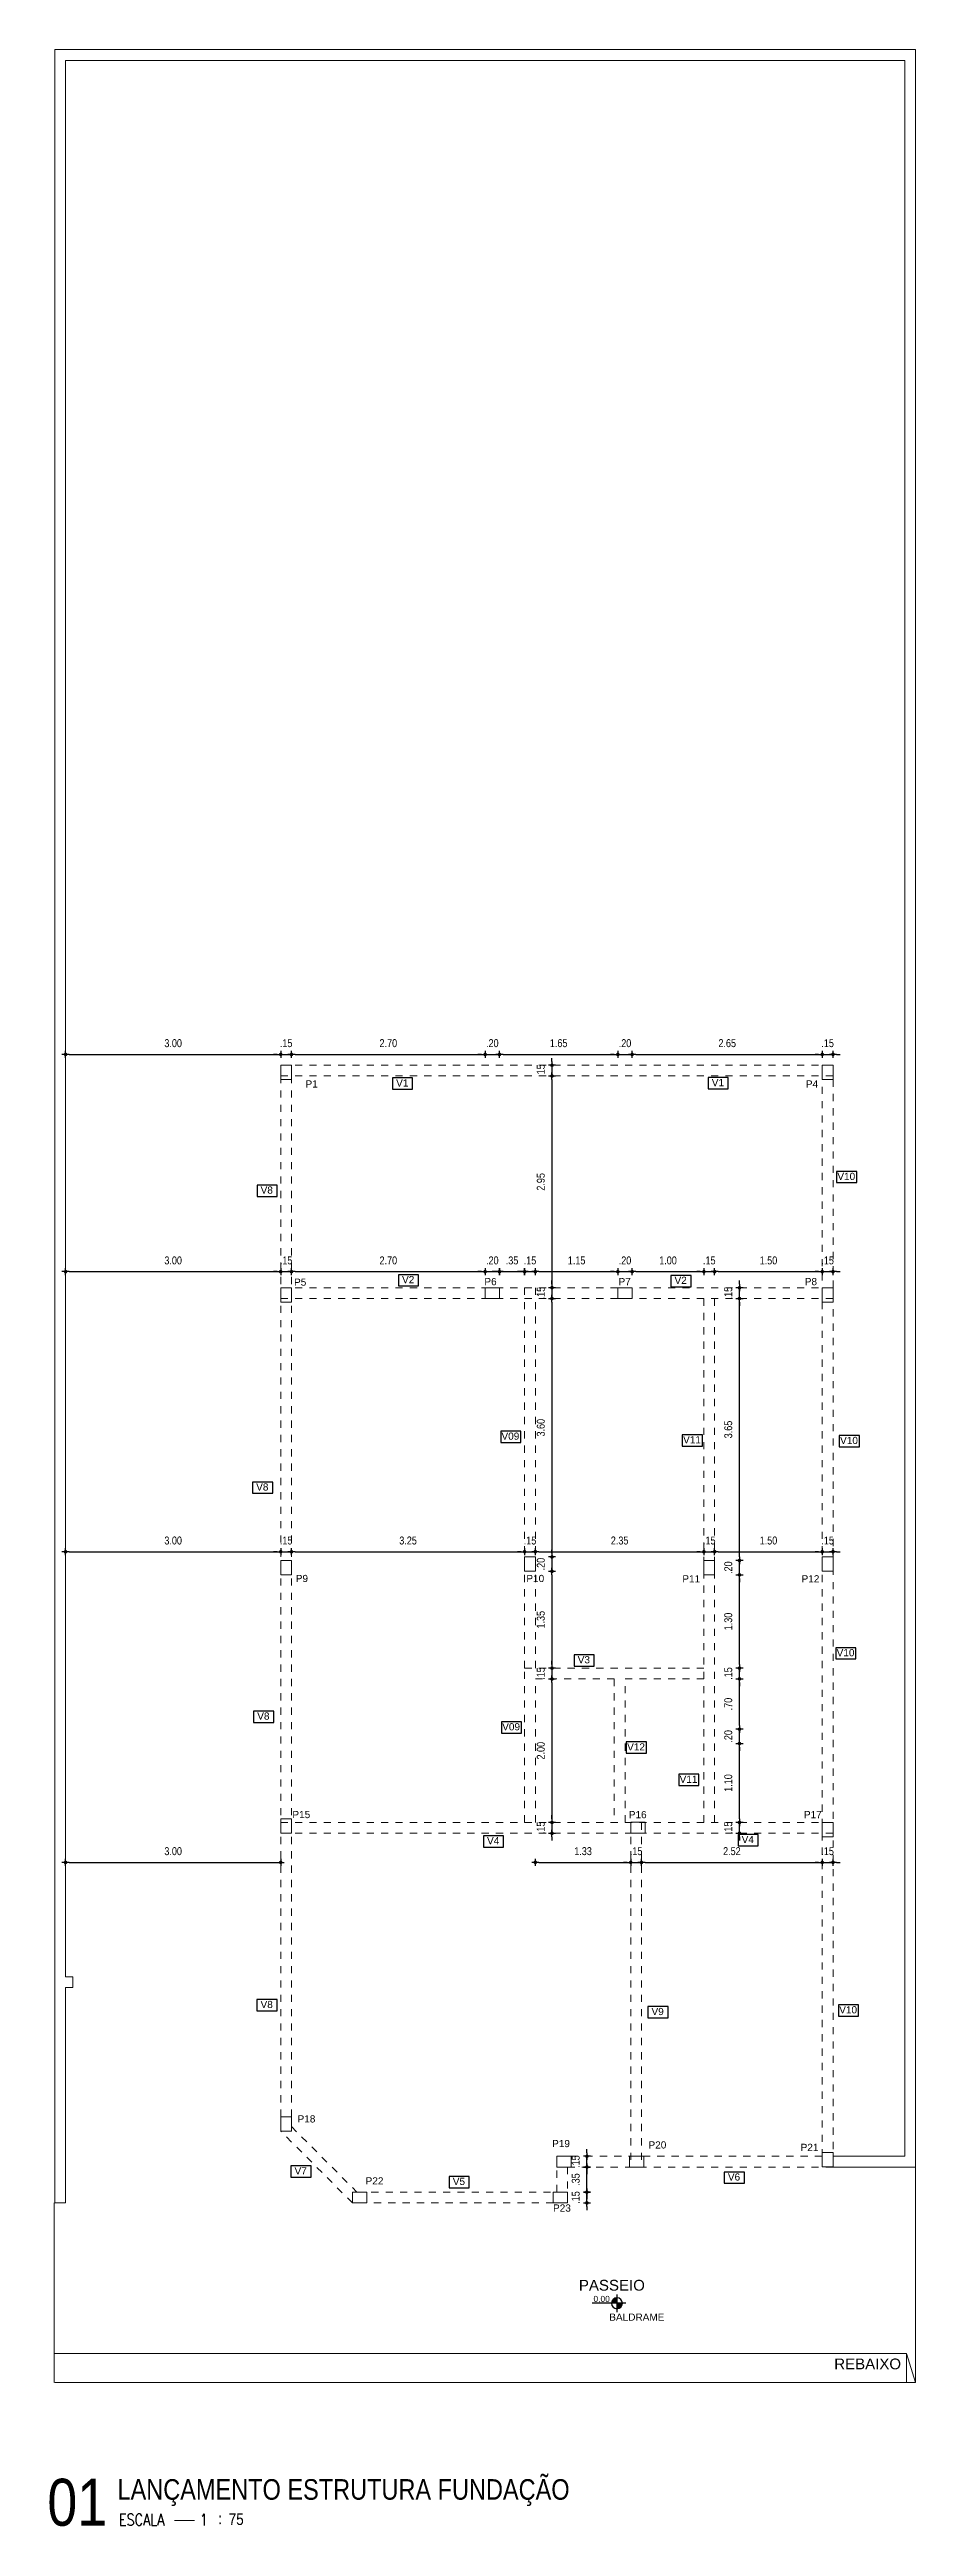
# Model space of a CAD drawing. Header units: millimetres. Extents: x 3212 to 6878, y 1640 to 3386.
# Drawn here: x 3251.56 to 3263.63, y 1698.55 to 1733.05 of the extents above; entities that cross this region are included whole.
import ezdxf
from ezdxf.enums import TextEntityAlignment as Align

# ---------------------------------------------------------------- set-up
doc = ezdxf.new("R2010")
doc.units = ezdxf.units.MM
doc.header["$LTSCALE"] = 0.8
doc.linetypes.add('HIDDEN2', pattern=[0.1875, 0.125, -0.0625])
for name, color, linetype in [('0-L. PISO', 4, 'Continuous'), ('A-PEN-W', 7, 'Continuous'), ('A-PEN-Y', 2, 'Continuous'), ('COTA', 2, 'Continuous'), ('E-TXT-G', 3, 'Continuous'), ('E-TXT-Y', 2, 'Continuous'), ('NIVEIS', 1, 'Continuous')]:
    doc.layers.add(name, color=color, linetype=linetype)
for name, color, linetype, lineweight in [('Arquitetura', 8, 'Continuous', 9), ('COTAS', 53, 'Continuous', 9), ('E-TXT-W', 7, 'Continuous', 20), ('pilares', 1, 'Continuous', 9), ('vigas', 7, 'HIDDEN2', 9)]:
    doc.layers.add(name, color=color, linetype=linetype, lineweight=lineweight)
doc.styles.add('CARIMBO_DADOS', font='arial.ttf', dxfattribs={"height": 0.1})
doc.styles.add('F2', font='ARIALN.TTF')
doc.styles.add('REG140', font='romans.shx', dxfattribs={"width": 0.8, "height": 0.35})
doc.styles.add('REG80', font='romans.shx', dxfattribs={"width": 0.8, "height": 0.1})
doc.styles.add('SANSSERIF2', font='sanssb__.ttf', dxfattribs={"width": 0.8})
doc.styles.add('T20', font='PORT2', dxfattribs={"height": 0.2})
doc.styles.add('TEXT', font='arial.ttf')
doc.dimstyles.new('ARQUITETURA', dxfattribs={"dimtxt": 0.11, "dimasz": 0.05, "dimexe": 0.1, "dimexo": 0, "dimgap": 0.1, "dimtad": 1, "dimzin": 5, "dimdsep": 46, "dimtxsty": 'F2', "dimblk": 'COTA', "dimcen": 0, "dimse1": 1, "dimse2": 1, "dimadec": 0, "dimazin": 0, "dimtfac": 2, "dimtix": 1, "dimtmove": 2, "dimatfit": 3, "dimldrblk": 'COTA', "dimfxl": 0, "dimtolj": 1, "dimtzin": 5, "dimarcsym": 0})

msp = doc.modelspace()

# ---------------------------------------------------------------- texts
at = {"color": 230, "char_height": 0.1, "attachment_point": 5, "style": 'CARIMBO_DADOS'}
for s, insert in [('P1', (3255.213, 1718.643)), ('V1', (3256.476, 1718.657)), ('V1', (3260.877, 1718.662)), ('P4', (3262.189, 1718.643)), ('V8', (3254.587, 1717.164)), ('V10', (3262.667, 1717.355)), ('P5', (3255.053, 1715.882)), ('V2', (3256.559, 1715.917)), ('P6', (3257.707, 1715.889)), ('P7', (3259.577, 1715.889)), ('P7', (3259.577, 1715.889)), ('V2', (3260.358, 1715.907)), ('P8', (3262.174, 1715.889)), ('V09', (3257.984, 1713.736)), ('V11', (3260.516, 1713.686)), ('V10', (3262.705, 1713.676)), ('V8', (3254.525, 1713.028)), ('P9', (3255.077, 1711.753)), ('P10', (3258.331, 1711.753)), ('P11', (3260.506, 1711.749)), ('P12', (3262.168, 1711.749)), ('V3', (3259.008, 1710.621)), ('V10', (3262.657, 1710.719)), ('V8', (3254.54, 1709.836)), ('V09', (3257.994, 1709.687)), ('V12', (3259.736, 1709.407)), ('V11', (3260.468, 1708.956)), ('P15', (3255.069, 1708.464)), ('P16', (3259.759, 1708.463)), ('P17', (3262.201, 1708.464)), ('V4', (3257.744, 1708.1)), ('V4', (3261.294, 1708.117)), ('V8', (3254.586, 1705.818)), ('V9', (3260.037, 1705.72)), ('V10', (3262.693, 1705.744)), ('P18', (3255.141, 1704.224)), ('P19', (3258.69, 1703.88)), ('P20', (3260.034, 1703.861)), ('P21', (3262.155, 1703.828)), ('V7', (3255.06, 1703.5)), ('P22', (3256.09, 1703.361)), ('V5', (3257.266, 1703.353)), ('V6', (3261.102, 1703.415)), ('P23', (3258.703, 1702.982)), ('BALDRAME', (3259.747, 1701.463))]:
    msp.add_mtext(s, dxfattribs=dict(at, insert=insert))
at = {"layer": 'Arquitetura', "color": 8, "ltscale": 0.05, "char_height": 0.15, "attachment_point": 5, "style": 'CARIMBO_DADOS'}
for s, insert in [('PASSEIO', (3259.399, 1701.906)), ('REBAIXO', (3262.965, 1700.81))]:
    msp.add_mtext(s, dxfattribs=dict(at, insert=insert))

# ---------------------------------------------------------------- blocks, each defined once
blk = doc.blocks.new('cotas')
at = {"layer": 'A-PEN-Y'}
h = blk.add_hatch(color=256, dxfattribs=at)
h.paths.add_polyline_path([(0.135, 0, 0.414214), (0, 0.135), (0, 0)])
h.paths.add_polyline_path([(0, 0), (-0.135, 0, 0.414214), (0, -0.135)])
at = {"layer": 'A-PEN-W'}
for p, q in [((-0.223, 0), (0.621, 0)), ((0, 0.223), (0, -0.223))]:
    blk.add_line(p, q, dxfattribs=at)
blk.add_circle((0, 0), 0.135, dxfattribs=at)
at = {"layer": 'A-PEN-W', "style": 'T20'}
blk.add_attdef('COTA', (0.167, 0.038), '', height=0.15, dxfattribs=at)
blk = doc.blocks.new('IND_DES')
at = {"layer": 'E-TXT-W'}
blk.add_line((0.027, -0.243), (0.198, -0.243), dxfattribs=at)
at = {"layer": 'E-TXT-G', "style": 'REG80', "width": 0.8}
for s, p in [('ESCALA', (-0.446, -0.286)), ('1', (0.243, -0.286)), (':', (0.399, -0.271))]:
    blk.add_text(s, height=0.1, dxfattribs=at).set_placement(p)
blk.add_attdef('ESCALA', (0.49, -0.281), '', height=0.1, dxfattribs=at)
at = {"layer": 'E-TXT-W', "style": 'SANSSERIF2', "width": 0.6}
blk.add_attdef('00', text='', height=0.4, dxfattribs=at).set_placement((-0.708, -0.288), align=Align.CENTER)
at = {"layer": 'E-TXT-Y', "style": 'REG140', "width": 0.8}
for tag, p in [('PROJETO', (-0.456, 0.183)), ('DESENHO', (-0.458, -0.066))]:
    blk.add_attdef(tag, p, '', height=0.175, dxfattribs=at)
blk = doc.blocks.new('COTA')
at = {"layer": 'COTA'}
for p, q in [((-1, 0), (1, 0)), ((0, 1), (0, -1))]:
    blk.add_line(p, q, dxfattribs=at)
at = {"layer": 'COTA', "const_width": 0.5}
blk.add_lwpolyline([(-0.25, 0, 1), (0.25, 0, 1)], format="xyb", close=True, dxfattribs=at)
blk = doc.blocks.new('*D454')
at = {"layer": 'COTAS', "color": 0, "lineweight": -2, "transparency": 16777216}
blk.add_line((3251.832, 1719.055), (3254.732, 1719.055), dxfattribs=at)
at = {"layer": 'Defpoints', "color": 0, "transparency": 16777216}
for p in [(3251.782, 1719.063), (3254.782, 1719.055), (3254.782, 1718.904)]:
    blk.add_point(p, dxfattribs=at)
at = {"layer": 'COTAS', "color": 0, "lineweight": -2, "transparency": 16777216, "xscale": 0.05, "yscale": 0.05, "zscale": 0.05, "rotation": 180}
blk.add_blockref('COTA', (3251.782, 1719.055), dxfattribs=at)
at = {"layer": 'COTAS', "color": 0, "lineweight": -2, "transparency": 16777216, "xscale": 0.05, "yscale": 0.05, "zscale": 0.05}
blk.add_blockref('COTA', (3254.782, 1719.055), dxfattribs=at)
at = {"layer": 'COTAS', "color": 0, "transparency": 16777216, "insert": (3253.282, 1719.211), "char_height": 0.11, "attachment_point": 5, "style": 'F2'}
blk.add_mtext('\\A1;3.00', dxfattribs=at)
blk = doc.blocks.new('*D455')
at = {"layer": 'COTAS', "color": 0, "lineweight": -2, "transparency": 16777216}
for p, q in [((3254.732, 1719.055), (3254.682, 1719.055)), ((3254.782, 1719.055), (3254.932, 1719.055)), ((3254.982, 1719.055), (3255.032, 1719.055))]:
    blk.add_line(p, q, dxfattribs=at)
at = {"layer": 'Defpoints', "color": 0, "transparency": 16777216}
for p in [(3254.782, 1718.904), (3254.932, 1719.055), (3254.932, 1718.904)]:
    blk.add_point(p, dxfattribs=at)
at = {"layer": 'COTAS', "color": 0, "lineweight": -2, "transparency": 16777216, "xscale": 0.05, "yscale": 0.05, "zscale": 0.05}
blk.add_blockref('COTA', (3254.782, 1719.055), dxfattribs=at)
at = {"layer": 'COTAS', "color": 0, "lineweight": -2, "transparency": 16777216, "xscale": 0.05, "yscale": 0.05, "zscale": 0.05, "rotation": 180}
blk.add_blockref('COTA', (3254.932, 1719.055), dxfattribs=at)
at = {"layer": 'COTAS', "color": 0, "transparency": 16777216, "insert": (3254.857, 1719.211), "char_height": 0.11, "attachment_point": 5, "style": 'F2'}
blk.add_mtext('\\A1;.15', dxfattribs=at)
blk = doc.blocks.new('*D456')
at = {"layer": 'COTAS', "color": 0, "lineweight": -2, "transparency": 16777216}
blk.add_line((3254.982, 1719.055), (3257.582, 1719.055), dxfattribs=at)
at = {"layer": 'Defpoints', "color": 0, "transparency": 16777216}
for p in [(3254.932, 1718.904), (3257.632, 1719.055), (3257.632, 1718.904)]:
    blk.add_point(p, dxfattribs=at)
at = {"layer": 'COTAS', "color": 0, "lineweight": -2, "transparency": 16777216, "xscale": 0.05, "yscale": 0.05, "zscale": 0.05, "rotation": 180}
blk.add_blockref('COTA', (3254.932, 1719.055), dxfattribs=at)
at = {"layer": 'COTAS', "color": 0, "lineweight": -2, "transparency": 16777216, "xscale": 0.05, "yscale": 0.05, "zscale": 0.05}
blk.add_blockref('COTA', (3257.632, 1719.055), dxfattribs=at)
at = {"layer": 'COTAS', "color": 0, "transparency": 16777216, "insert": (3256.282, 1719.211), "char_height": 0.11, "attachment_point": 5, "style": 'F2'}
blk.add_mtext('\\A1;2.70', dxfattribs=at)
blk = doc.blocks.new('*D457')
at = {"layer": 'COTAS', "color": 0, "lineweight": -2, "transparency": 16777216}
for p, q in [((3257.582, 1719.055), (3257.532, 1719.055)), ((3257.632, 1719.055), (3257.832, 1719.055)), ((3257.882, 1719.055), (3257.932, 1719.055))]:
    blk.add_line(p, q, dxfattribs=at)
at = {"layer": 'Defpoints', "color": 0, "transparency": 16777216}
for p in [(3257.632, 1718.904), (3257.832, 1719.055), (3257.832, 1718.829)]:
    blk.add_point(p, dxfattribs=at)
at = {"layer": 'COTAS', "color": 0, "lineweight": -2, "transparency": 16777216, "xscale": 0.05, "yscale": 0.05, "zscale": 0.05}
blk.add_blockref('COTA', (3257.632, 1719.055), dxfattribs=at)
at = {"layer": 'COTAS', "color": 0, "lineweight": -2, "transparency": 16777216, "xscale": 0.05, "yscale": 0.05, "zscale": 0.05, "rotation": 180}
blk.add_blockref('COTA', (3257.832, 1719.055), dxfattribs=at)
at = {"layer": 'COTAS', "color": 0, "transparency": 16777216, "insert": (3257.732, 1719.211), "char_height": 0.11, "attachment_point": 5, "style": 'F2'}
blk.add_mtext('\\A1;.20', dxfattribs=at)
blk = doc.blocks.new('*D458')
at = {"layer": 'COTAS', "color": 0, "lineweight": -2, "transparency": 16777216}
blk.add_line((3257.882, 1719.055), (3259.432, 1719.055), dxfattribs=at)
at = {"layer": 'Defpoints', "color": 0, "transparency": 16777216}
for p in [(3259.482, 1719.055), (3257.832, 1718.829), (3259.482, 1718.799)]:
    blk.add_point(p, dxfattribs=at)
at = {"layer": 'COTAS', "color": 0, "lineweight": -2, "transparency": 16777216, "xscale": 0.05, "yscale": 0.05, "zscale": 0.05, "rotation": 180}
blk.add_blockref('COTA', (3257.832, 1719.055), dxfattribs=at)
at = {"layer": 'COTAS', "color": 0, "lineweight": -2, "transparency": 16777216, "xscale": 0.05, "yscale": 0.05, "zscale": 0.05}
blk.add_blockref('COTA', (3259.482, 1719.055), dxfattribs=at)
at = {"layer": 'COTAS', "color": 0, "transparency": 16777216, "insert": (3258.657, 1719.211), "char_height": 0.11, "attachment_point": 5, "style": 'F2'}
blk.add_mtext('\\A1;1.65', dxfattribs=at)
blk = doc.blocks.new('*D459')
at = {"layer": 'COTAS', "color": 0, "lineweight": -2, "transparency": 16777216}
for p, q in [((3259.432, 1719.055), (3259.382, 1719.055)), ((3259.482, 1719.055), (3259.682, 1719.055)), ((3259.732, 1719.055), (3259.782, 1719.055))]:
    blk.add_line(p, q, dxfattribs=at)
at = {"layer": 'Defpoints', "color": 0, "transparency": 16777216}
for p in [(3259.682, 1719.055), (3259.482, 1718.799), (3259.682, 1718.829)]:
    blk.add_point(p, dxfattribs=at)
at = {"layer": 'COTAS', "color": 0, "lineweight": -2, "transparency": 16777216, "xscale": 0.05, "yscale": 0.05, "zscale": 0.05}
blk.add_blockref('COTA', (3259.482, 1719.055), dxfattribs=at)
at = {"layer": 'COTAS', "color": 0, "lineweight": -2, "transparency": 16777216, "xscale": 0.05, "yscale": 0.05, "zscale": 0.05, "rotation": 180}
blk.add_blockref('COTA', (3259.682, 1719.055), dxfattribs=at)
at = {"layer": 'COTAS', "color": 0, "transparency": 16777216, "insert": (3259.582, 1719.211), "char_height": 0.11, "attachment_point": 5, "style": 'F2'}
blk.add_mtext('\\A1;.20', dxfattribs=at)
blk = doc.blocks.new('*D460')
at = {"layer": 'COTAS', "color": 0, "lineweight": -2, "transparency": 16777216}
blk.add_line((3259.732, 1719.055), (3262.282, 1719.055), dxfattribs=at)
at = {"layer": 'Defpoints', "color": 0, "transparency": 16777216}
for p in [(3262.332, 1719.055), (3262.332, 1718.904), (3259.682, 1718.829)]:
    blk.add_point(p, dxfattribs=at)
at = {"layer": 'COTAS', "color": 0, "lineweight": -2, "transparency": 16777216, "xscale": 0.05, "yscale": 0.05, "zscale": 0.05, "rotation": 180}
blk.add_blockref('COTA', (3259.682, 1719.055), dxfattribs=at)
at = {"layer": 'COTAS', "color": 0, "lineweight": -2, "transparency": 16777216, "xscale": 0.05, "yscale": 0.05, "zscale": 0.05}
blk.add_blockref('COTA', (3262.332, 1719.055), dxfattribs=at)
at = {"layer": 'COTAS', "color": 0, "transparency": 16777216, "insert": (3261.007, 1719.211), "char_height": 0.11, "attachment_point": 5, "style": 'F2'}
blk.add_mtext('\\A1;2.65', dxfattribs=at)
blk = doc.blocks.new('*D461')
at = {"layer": 'COTAS', "color": 0, "lineweight": -2, "transparency": 16777216}
for p, q in [((3262.282, 1719.055), (3262.232, 1719.055)), ((3262.332, 1719.055), (3262.482, 1719.055)), ((3262.532, 1719.055), (3262.582, 1719.055))]:
    blk.add_line(p, q, dxfattribs=at)
at = {"layer": 'Defpoints', "color": 0, "transparency": 16777216}
for p in [(3262.332, 1718.904), (3262.482, 1719.055), (3262.482, 1718.904)]:
    blk.add_point(p, dxfattribs=at)
at = {"layer": 'COTAS', "color": 0, "lineweight": -2, "transparency": 16777216, "xscale": 0.05, "yscale": 0.05, "zscale": 0.05}
blk.add_blockref('COTA', (3262.332, 1719.055), dxfattribs=at)
at = {"layer": 'COTAS', "color": 0, "lineweight": -2, "transparency": 16777216, "xscale": 0.05, "yscale": 0.05, "zscale": 0.05, "rotation": 180}
blk.add_blockref('COTA', (3262.482, 1719.055), dxfattribs=at)
at = {"layer": 'COTAS', "color": 0, "transparency": 16777216, "insert": (3262.407, 1719.211), "char_height": 0.11, "attachment_point": 5, "style": 'F2'}
blk.add_mtext('\\A1;.15', dxfattribs=at)
blk = doc.blocks.new('*D462')
at = {"layer": 'COTAS', "color": 0, "lineweight": -2, "transparency": 16777216}
blk.add_line((3251.832, 1716.028), (3254.732, 1716.028), dxfattribs=at)
at = {"layer": 'Defpoints', "color": 0, "transparency": 16777216}
for p in [(3251.782, 1716.047), (3254.782, 1716.028), (3254.782, 1715.804)]:
    blk.add_point(p, dxfattribs=at)
at = {"layer": 'COTAS', "color": 0, "lineweight": -2, "transparency": 16777216, "xscale": 0.05, "yscale": 0.05, "zscale": 0.05, "rotation": 180}
blk.add_blockref('COTA', (3251.782, 1716.028), dxfattribs=at)
at = {"layer": 'COTAS', "color": 0, "lineweight": -2, "transparency": 16777216, "xscale": 0.05, "yscale": 0.05, "zscale": 0.05}
blk.add_blockref('COTA', (3254.782, 1716.028), dxfattribs=at)
at = {"layer": 'COTAS', "color": 0, "transparency": 16777216, "insert": (3253.282, 1716.184), "char_height": 0.11, "attachment_point": 5, "style": 'F2'}
blk.add_mtext('\\A1;3.00', dxfattribs=at)
blk = doc.blocks.new('*D463')
at = {"layer": 'COTAS', "color": 0, "lineweight": -2, "transparency": 16777216}
for p, q in [((3254.732, 1716.028), (3254.682, 1716.028)), ((3254.782, 1716.028), (3254.932, 1716.028)), ((3254.982, 1716.028), (3255.032, 1716.028))]:
    blk.add_line(p, q, dxfattribs=at)
at = {"layer": 'Defpoints', "color": 0, "transparency": 16777216}
for p in [(3254.782, 1715.804), (3254.932, 1716.028), (3254.932, 1715.704)]:
    blk.add_point(p, dxfattribs=at)
at = {"layer": 'COTAS', "color": 0, "lineweight": -2, "transparency": 16777216, "xscale": 0.05, "yscale": 0.05, "zscale": 0.05}
blk.add_blockref('COTA', (3254.782, 1716.028), dxfattribs=at)
at = {"layer": 'COTAS', "color": 0, "lineweight": -2, "transparency": 16777216, "xscale": 0.05, "yscale": 0.05, "zscale": 0.05, "rotation": 180}
blk.add_blockref('COTA', (3254.932, 1716.028), dxfattribs=at)
at = {"layer": 'COTAS', "color": 0, "transparency": 16777216, "insert": (3254.857, 1716.184), "char_height": 0.11, "attachment_point": 5, "style": 'F2'}
blk.add_mtext('\\A1;.15', dxfattribs=at)
blk = doc.blocks.new('*D464')
at = {"layer": 'COTAS', "color": 0, "lineweight": -2, "transparency": 16777216}
blk.add_line((3254.982, 1716.028), (3257.582, 1716.028), dxfattribs=at)
at = {"layer": 'Defpoints', "color": 0, "transparency": 16777216}
for p in [(3257.632, 1716.028), (3254.932, 1715.704), (3257.632, 1715.729)]:
    blk.add_point(p, dxfattribs=at)
at = {"layer": 'COTAS', "color": 0, "lineweight": -2, "transparency": 16777216, "xscale": 0.05, "yscale": 0.05, "zscale": 0.05, "rotation": 180}
blk.add_blockref('COTA', (3254.932, 1716.028), dxfattribs=at)
at = {"layer": 'COTAS', "color": 0, "lineweight": -2, "transparency": 16777216, "xscale": 0.05, "yscale": 0.05, "zscale": 0.05}
blk.add_blockref('COTA', (3257.632, 1716.028), dxfattribs=at)
at = {"layer": 'COTAS', "color": 0, "transparency": 16777216, "insert": (3256.282, 1716.184), "char_height": 0.11, "attachment_point": 5, "style": 'F2'}
blk.add_mtext('\\A1;2.70', dxfattribs=at)
blk = doc.blocks.new('*D465')
at = {"layer": 'COTAS', "color": 0, "lineweight": -2, "transparency": 16777216}
for p, q in [((3257.582, 1716.028), (3257.532, 1716.028)), ((3257.632, 1716.028), (3257.832, 1716.028)), ((3257.882, 1716.028), (3257.932, 1716.028))]:
    blk.add_line(p, q, dxfattribs=at)
at = {"layer": 'Defpoints', "color": 0, "transparency": 16777216}
for p in [(3257.832, 1716.028), (3257.632, 1715.729), (3257.832, 1715.685)]:
    blk.add_point(p, dxfattribs=at)
at = {"layer": 'COTAS', "color": 0, "lineweight": -2, "transparency": 16777216, "xscale": 0.05, "yscale": 0.05, "zscale": 0.05}
blk.add_blockref('COTA', (3257.632, 1716.028), dxfattribs=at)
at = {"layer": 'COTAS', "color": 0, "lineweight": -2, "transparency": 16777216, "xscale": 0.05, "yscale": 0.05, "zscale": 0.05, "rotation": 180}
blk.add_blockref('COTA', (3257.832, 1716.028), dxfattribs=at)
at = {"layer": 'COTAS', "color": 0, "transparency": 16777216, "insert": (3257.732, 1716.184), "char_height": 0.11, "attachment_point": 5, "style": 'F2'}
blk.add_mtext('\\A1;.20', dxfattribs=at)
blk = doc.blocks.new('*D466')
at = {"layer": 'COTAS', "color": 0, "lineweight": -2, "transparency": 16777216}
for p, q in [((3257.782, 1716.028), (3257.732, 1716.028)), ((3257.832, 1716.028), (3258.182, 1716.028)), ((3258.232, 1716.028), (3258.282, 1716.028))]:
    blk.add_line(p, q, dxfattribs=at)
at = {"layer": 'Defpoints', "color": 0, "transparency": 16777216}
for p in [(3258.182, 1716.028), (3257.832, 1715.685), (3258.182, 1715.719)]:
    blk.add_point(p, dxfattribs=at)
at = {"layer": 'COTAS', "color": 0, "lineweight": -2, "transparency": 16777216, "xscale": 0.05, "yscale": 0.05, "zscale": 0.05}
blk.add_blockref('COTA', (3257.832, 1716.028), dxfattribs=at)
at = {"layer": 'COTAS', "color": 0, "lineweight": -2, "transparency": 16777216, "xscale": 0.05, "yscale": 0.05, "zscale": 0.05, "rotation": 180}
blk.add_blockref('COTA', (3258.182, 1716.028), dxfattribs=at)
at = {"layer": 'COTAS', "color": 0, "transparency": 16777216, "insert": (3258.007, 1716.184), "char_height": 0.11, "attachment_point": 5, "style": 'F2'}
blk.add_mtext('\\A1;.35', dxfattribs=at)
blk = doc.blocks.new('*D467')
at = {"layer": 'COTAS', "color": 0, "lineweight": -2, "transparency": 16777216}
for p, q in [((3258.132, 1716.028), (3258.082, 1716.028)), ((3258.182, 1716.028), (3258.332, 1716.028)), ((3258.382, 1716.028), (3258.432, 1716.028))]:
    blk.add_line(p, q, dxfattribs=at)
at = {"layer": 'Defpoints', "color": 0, "transparency": 16777216}
for p in [(3258.332, 1716.028), (3258.182, 1715.719), (3258.332, 1715.713)]:
    blk.add_point(p, dxfattribs=at)
at = {"layer": 'COTAS', "color": 0, "lineweight": -2, "transparency": 16777216, "xscale": 0.05, "yscale": 0.05, "zscale": 0.05}
blk.add_blockref('COTA', (3258.182, 1716.028), dxfattribs=at)
at = {"layer": 'COTAS', "color": 0, "lineweight": -2, "transparency": 16777216, "xscale": 0.05, "yscale": 0.05, "zscale": 0.05, "rotation": 180}
blk.add_blockref('COTA', (3258.332, 1716.028), dxfattribs=at)
at = {"layer": 'COTAS', "color": 0, "transparency": 16777216, "insert": (3258.257, 1716.184), "char_height": 0.11, "attachment_point": 5, "style": 'F2'}
blk.add_mtext('\\A1;.15', dxfattribs=at)
blk = doc.blocks.new('*D468')
at = {"layer": 'COTAS', "color": 0, "lineweight": -2, "transparency": 16777216}
blk.add_line((3258.382, 1716.028), (3259.432, 1716.028), dxfattribs=at)
at = {"layer": 'Defpoints', "color": 0, "transparency": 16777216}
for p in [(3259.482, 1716.028), (3258.332, 1715.713), (3259.482, 1715.729)]:
    blk.add_point(p, dxfattribs=at)
at = {"layer": 'COTAS', "color": 0, "lineweight": -2, "transparency": 16777216, "xscale": 0.05, "yscale": 0.05, "zscale": 0.05, "rotation": 180}
blk.add_blockref('COTA', (3258.332, 1716.028), dxfattribs=at)
at = {"layer": 'COTAS', "color": 0, "lineweight": -2, "transparency": 16777216, "xscale": 0.05, "yscale": 0.05, "zscale": 0.05}
blk.add_blockref('COTA', (3259.482, 1716.028), dxfattribs=at)
at = {"layer": 'COTAS', "color": 0, "transparency": 16777216, "insert": (3258.907, 1716.184), "char_height": 0.11, "attachment_point": 5, "style": 'F2'}
blk.add_mtext('\\A1;1.15', dxfattribs=at)
blk = doc.blocks.new('*D469')
at = {"layer": 'COTAS', "color": 0, "lineweight": -2, "transparency": 16777216}
for p, q in [((3259.432, 1716.028), (3259.382, 1716.028)), ((3259.482, 1716.028), (3259.682, 1716.028)), ((3259.732, 1716.028), (3259.782, 1716.028))]:
    blk.add_line(p, q, dxfattribs=at)
at = {"layer": 'Defpoints', "color": 0, "transparency": 16777216}
for p in [(3259.682, 1716.028), (3259.482, 1715.729), (3259.682, 1715.729)]:
    blk.add_point(p, dxfattribs=at)
at = {"layer": 'COTAS', "color": 0, "lineweight": -2, "transparency": 16777216, "xscale": 0.05, "yscale": 0.05, "zscale": 0.05}
blk.add_blockref('COTA', (3259.482, 1716.028), dxfattribs=at)
at = {"layer": 'COTAS', "color": 0, "lineweight": -2, "transparency": 16777216, "xscale": 0.05, "yscale": 0.05, "zscale": 0.05, "rotation": 180}
blk.add_blockref('COTA', (3259.682, 1716.028), dxfattribs=at)
at = {"layer": 'COTAS', "color": 0, "transparency": 16777216, "insert": (3259.582, 1716.184), "char_height": 0.11, "attachment_point": 5, "style": 'F2'}
blk.add_mtext('\\A1;.20', dxfattribs=at)
blk = doc.blocks.new('*D470')
at = {"layer": 'COTAS', "color": 0, "lineweight": -2, "transparency": 16777216}
blk.add_line((3259.732, 1716.028), (3260.632, 1716.028), dxfattribs=at)
at = {"layer": 'Defpoints', "color": 0, "transparency": 16777216}
for p in [(3260.682, 1716.028), (3259.682, 1715.729), (3260.682, 1715.654)]:
    blk.add_point(p, dxfattribs=at)
at = {"layer": 'COTAS', "color": 0, "lineweight": -2, "transparency": 16777216, "xscale": 0.05, "yscale": 0.05, "zscale": 0.05, "rotation": 180}
blk.add_blockref('COTA', (3259.682, 1716.028), dxfattribs=at)
at = {"layer": 'COTAS', "color": 0, "lineweight": -2, "transparency": 16777216, "xscale": 0.05, "yscale": 0.05, "zscale": 0.05}
blk.add_blockref('COTA', (3260.682, 1716.028), dxfattribs=at)
at = {"layer": 'COTAS', "color": 0, "transparency": 16777216, "insert": (3260.182, 1716.184), "char_height": 0.11, "attachment_point": 5, "style": 'F2'}
blk.add_mtext('\\A1;1.00', dxfattribs=at)
blk = doc.blocks.new('*D471')
at = {"layer": 'COTAS', "color": 0, "lineweight": -2, "transparency": 16777216}
for p, q in [((3260.632, 1716.028), (3260.582, 1716.028)), ((3260.682, 1716.028), (3260.832, 1716.028)), ((3260.882, 1716.028), (3260.932, 1716.028))]:
    blk.add_line(p, q, dxfattribs=at)
at = {"layer": 'Defpoints', "color": 0, "transparency": 16777216}
for p in [(3260.832, 1716.028), (3260.682, 1715.654), (3260.832, 1715.613)]:
    blk.add_point(p, dxfattribs=at)
at = {"layer": 'COTAS', "color": 0, "lineweight": -2, "transparency": 16777216, "xscale": 0.05, "yscale": 0.05, "zscale": 0.05}
blk.add_blockref('COTA', (3260.682, 1716.028), dxfattribs=at)
at = {"layer": 'COTAS', "color": 0, "lineweight": -2, "transparency": 16777216, "xscale": 0.05, "yscale": 0.05, "zscale": 0.05, "rotation": 180}
blk.add_blockref('COTA', (3260.832, 1716.028), dxfattribs=at)
at = {"layer": 'COTAS', "color": 0, "transparency": 16777216, "insert": (3260.757, 1716.184), "char_height": 0.11, "attachment_point": 5, "style": 'F2'}
blk.add_mtext('\\A1;.15', dxfattribs=at)
blk = doc.blocks.new('*D472')
at = {"layer": 'COTAS', "color": 0, "lineweight": -2, "transparency": 16777216}
blk.add_line((3260.882, 1716.028), (3262.282, 1716.028), dxfattribs=at)
at = {"layer": 'Defpoints', "color": 0, "transparency": 16777216}
for p in [(3262.332, 1716.028), (3260.832, 1715.613), (3262.332, 1715.604)]:
    blk.add_point(p, dxfattribs=at)
at = {"layer": 'COTAS', "color": 0, "lineweight": -2, "transparency": 16777216, "xscale": 0.05, "yscale": 0.05, "zscale": 0.05, "rotation": 180}
blk.add_blockref('COTA', (3260.832, 1716.028), dxfattribs=at)
at = {"layer": 'COTAS', "color": 0, "lineweight": -2, "transparency": 16777216, "xscale": 0.05, "yscale": 0.05, "zscale": 0.05}
blk.add_blockref('COTA', (3262.332, 1716.028), dxfattribs=at)
at = {"layer": 'COTAS', "color": 0, "transparency": 16777216, "insert": (3261.582, 1716.184), "char_height": 0.11, "attachment_point": 5, "style": 'F2'}
blk.add_mtext('\\A1;1.50', dxfattribs=at)
blk = doc.blocks.new('*D473')
at = {"layer": 'COTAS', "color": 0, "lineweight": -2, "transparency": 16777216}
for p, q in [((3262.282, 1716.028), (3262.232, 1716.028)), ((3262.332, 1716.028), (3262.482, 1716.028)), ((3262.532, 1716.028), (3262.582, 1716.028))]:
    blk.add_line(p, q, dxfattribs=at)
at = {"layer": 'Defpoints', "color": 0, "transparency": 16777216}
for p in [(3262.482, 1716.028), (3262.332, 1715.604), (3262.482, 1715.604)]:
    blk.add_point(p, dxfattribs=at)
at = {"layer": 'COTAS', "color": 0, "lineweight": -2, "transparency": 16777216, "xscale": 0.05, "yscale": 0.05, "zscale": 0.05}
blk.add_blockref('COTA', (3262.332, 1716.028), dxfattribs=at)
at = {"layer": 'COTAS', "color": 0, "lineweight": -2, "transparency": 16777216, "xscale": 0.05, "yscale": 0.05, "zscale": 0.05, "rotation": 180}
blk.add_blockref('COTA', (3262.482, 1716.028), dxfattribs=at)
at = {"layer": 'COTAS', "color": 0, "transparency": 16777216, "insert": (3262.407, 1716.184), "char_height": 0.11, "attachment_point": 5, "style": 'F2'}
blk.add_mtext('\\A1;.15', dxfattribs=at)
blk = doc.blocks.new('*D474')
at = {"layer": 'COTAS', "color": 0, "lineweight": -2, "transparency": 16777216}
blk.add_line((3251.832, 1712.126), (3254.732, 1712.126), dxfattribs=at)
at = {"layer": 'Defpoints', "color": 0, "transparency": 16777216}
for p in [(3251.782, 1711.967), (3254.782, 1712.126), (3254.782, 1712.004)]:
    blk.add_point(p, dxfattribs=at)
at = {"layer": 'COTAS', "color": 0, "lineweight": -2, "transparency": 16777216, "xscale": 0.05, "yscale": 0.05, "zscale": 0.05, "rotation": 180}
blk.add_blockref('COTA', (3251.782, 1712.126), dxfattribs=at)
at = {"layer": 'COTAS', "color": 0, "lineweight": -2, "transparency": 16777216, "xscale": 0.05, "yscale": 0.05, "zscale": 0.05}
blk.add_blockref('COTA', (3254.782, 1712.126), dxfattribs=at)
at = {"layer": 'COTAS', "color": 0, "transparency": 16777216, "insert": (3253.282, 1712.282), "char_height": 0.11, "attachment_point": 5, "style": 'F2'}
blk.add_mtext('\\A1;3.00', dxfattribs=at)
blk = doc.blocks.new('*D475')
at = {"layer": 'COTAS', "color": 0, "lineweight": -2, "transparency": 16777216}
for p, q in [((3254.732, 1712.126), (3254.682, 1712.126)), ((3254.782, 1712.126), (3254.932, 1712.126)), ((3254.982, 1712.126), (3255.032, 1712.126))]:
    blk.add_line(p, q, dxfattribs=at)
at = {"layer": 'Defpoints', "color": 0, "transparency": 16777216}
for p in [(3254.782, 1712.004), (3254.932, 1712.126), (3254.932, 1712.08)]:
    blk.add_point(p, dxfattribs=at)
at = {"layer": 'COTAS', "color": 0, "lineweight": -2, "transparency": 16777216, "xscale": 0.05, "yscale": 0.05, "zscale": 0.05}
blk.add_blockref('COTA', (3254.782, 1712.126), dxfattribs=at)
at = {"layer": 'COTAS', "color": 0, "lineweight": -2, "transparency": 16777216, "xscale": 0.05, "yscale": 0.05, "zscale": 0.05, "rotation": 180}
blk.add_blockref('COTA', (3254.932, 1712.126), dxfattribs=at)
at = {"layer": 'COTAS', "color": 0, "transparency": 16777216, "insert": (3254.857, 1712.282), "char_height": 0.11, "attachment_point": 5, "style": 'F2'}
blk.add_mtext('\\A1;.15', dxfattribs=at)
blk = doc.blocks.new('*D476')
at = {"layer": 'COTAS', "color": 0, "lineweight": -2, "transparency": 16777216}
blk.add_line((3254.982, 1712.126), (3258.132, 1712.126), dxfattribs=at)
at = {"layer": 'Defpoints', "color": 0, "transparency": 16777216}
for p in [(3254.932, 1712.08), (3258.182, 1712.126), (3258.182, 1712.019)]:
    blk.add_point(p, dxfattribs=at)
at = {"layer": 'COTAS', "color": 0, "lineweight": -2, "transparency": 16777216, "xscale": 0.05, "yscale": 0.05, "zscale": 0.05, "rotation": 180}
blk.add_blockref('COTA', (3254.932, 1712.126), dxfattribs=at)
at = {"layer": 'COTAS', "color": 0, "lineweight": -2, "transparency": 16777216, "xscale": 0.05, "yscale": 0.05, "zscale": 0.05}
blk.add_blockref('COTA', (3258.182, 1712.126), dxfattribs=at)
at = {"layer": 'COTAS', "color": 0, "transparency": 16777216, "insert": (3256.557, 1712.282), "char_height": 0.11, "attachment_point": 5, "style": 'F2'}
blk.add_mtext('\\A1;3.25', dxfattribs=at)
blk = doc.blocks.new('*D477')
at = {"layer": 'COTAS', "color": 0, "lineweight": -2, "transparency": 16777216}
for p, q in [((3258.132, 1712.126), (3258.082, 1712.126)), ((3258.182, 1712.126), (3258.332, 1712.126)), ((3258.382, 1712.126), (3258.432, 1712.126))]:
    blk.add_line(p, q, dxfattribs=at)
at = {"layer": 'Defpoints', "color": 0, "transparency": 16777216}
for p in [(3258.182, 1712.019), (3258.332, 1712.126), (3258.332, 1712.003)]:
    blk.add_point(p, dxfattribs=at)
at = {"layer": 'COTAS', "color": 0, "lineweight": -2, "transparency": 16777216, "xscale": 0.05, "yscale": 0.05, "zscale": 0.05}
blk.add_blockref('COTA', (3258.182, 1712.126), dxfattribs=at)
at = {"layer": 'COTAS', "color": 0, "lineweight": -2, "transparency": 16777216, "xscale": 0.05, "yscale": 0.05, "zscale": 0.05, "rotation": 180}
blk.add_blockref('COTA', (3258.332, 1712.126), dxfattribs=at)
at = {"layer": 'COTAS', "color": 0, "transparency": 16777216, "insert": (3258.257, 1712.282), "char_height": 0.11, "attachment_point": 5, "style": 'F2'}
blk.add_mtext('\\A1;.15', dxfattribs=at)
blk = doc.blocks.new('*D478')
at = {"layer": 'COTAS', "color": 0, "lineweight": -2, "transparency": 16777216}
blk.add_line((3258.382, 1712.126), (3260.632, 1712.126), dxfattribs=at)
at = {"layer": 'Defpoints', "color": 0, "transparency": 16777216}
for p in [(3258.332, 1712.003), (3260.682, 1712.126), (3260.682, 1711.904)]:
    blk.add_point(p, dxfattribs=at)
at = {"layer": 'COTAS', "color": 0, "lineweight": -2, "transparency": 16777216, "xscale": 0.05, "yscale": 0.05, "zscale": 0.05, "rotation": 180}
blk.add_blockref('COTA', (3258.332, 1712.126), dxfattribs=at)
at = {"layer": 'COTAS', "color": 0, "lineweight": -2, "transparency": 16777216, "xscale": 0.05, "yscale": 0.05, "zscale": 0.05}
blk.add_blockref('COTA', (3260.682, 1712.126), dxfattribs=at)
at = {"layer": 'COTAS', "color": 0, "transparency": 16777216, "insert": (3259.507, 1712.282), "char_height": 0.11, "attachment_point": 5, "style": 'F2'}
blk.add_mtext('\\A1;2.35', dxfattribs=at)
blk = doc.blocks.new('*D479')
at = {"layer": 'COTAS', "color": 0, "lineweight": -2, "transparency": 16777216}
for p, q in [((3260.632, 1712.126), (3260.582, 1712.126)), ((3260.682, 1712.126), (3260.832, 1712.126)), ((3260.882, 1712.126), (3260.932, 1712.126))]:
    blk.add_line(p, q, dxfattribs=at)
at = {"layer": 'Defpoints', "color": 0, "transparency": 16777216}
for p in [(3260.832, 1712.126), (3260.682, 1711.904), (3260.832, 1711.904)]:
    blk.add_point(p, dxfattribs=at)
at = {"layer": 'COTAS', "color": 0, "lineweight": -2, "transparency": 16777216, "xscale": 0.05, "yscale": 0.05, "zscale": 0.05}
blk.add_blockref('COTA', (3260.682, 1712.126), dxfattribs=at)
at = {"layer": 'COTAS', "color": 0, "lineweight": -2, "transparency": 16777216, "xscale": 0.05, "yscale": 0.05, "zscale": 0.05, "rotation": 180}
blk.add_blockref('COTA', (3260.832, 1712.126), dxfattribs=at)
at = {"layer": 'COTAS', "color": 0, "transparency": 16777216, "insert": (3260.757, 1712.282), "char_height": 0.11, "attachment_point": 5, "style": 'F2'}
blk.add_mtext('\\A1;.15', dxfattribs=at)
blk = doc.blocks.new('*D480')
at = {"layer": 'COTAS', "color": 0, "lineweight": -2, "transparency": 16777216}
blk.add_line((3260.882, 1712.126), (3262.282, 1712.126), dxfattribs=at)
at = {"layer": 'Defpoints', "color": 0, "transparency": 16777216}
for p in [(3262.332, 1712.126), (3262.332, 1711.954), (3260.832, 1711.904)]:
    blk.add_point(p, dxfattribs=at)
at = {"layer": 'COTAS', "color": 0, "lineweight": -2, "transparency": 16777216, "xscale": 0.05, "yscale": 0.05, "zscale": 0.05, "rotation": 180}
blk.add_blockref('COTA', (3260.832, 1712.126), dxfattribs=at)
at = {"layer": 'COTAS', "color": 0, "lineweight": -2, "transparency": 16777216, "xscale": 0.05, "yscale": 0.05, "zscale": 0.05}
blk.add_blockref('COTA', (3262.332, 1712.126), dxfattribs=at)
at = {"layer": 'COTAS', "color": 0, "transparency": 16777216, "insert": (3261.582, 1712.282), "char_height": 0.11, "attachment_point": 5, "style": 'F2'}
blk.add_mtext('\\A1;1.50', dxfattribs=at)
blk = doc.blocks.new('*D481')
at = {"layer": 'COTAS', "color": 0, "lineweight": -2, "transparency": 16777216}
for p, q in [((3262.282, 1712.126), (3262.232, 1712.126)), ((3262.332, 1712.126), (3262.482, 1712.126)), ((3262.532, 1712.126), (3262.582, 1712.126))]:
    blk.add_line(p, q, dxfattribs=at)
at = {"layer": 'Defpoints', "color": 0, "transparency": 16777216}
for p in [(3262.332, 1711.954), (3262.482, 1712.126), (3262.482, 1711.954)]:
    blk.add_point(p, dxfattribs=at)
at = {"layer": 'COTAS', "color": 0, "lineweight": -2, "transparency": 16777216, "xscale": 0.05, "yscale": 0.05, "zscale": 0.05}
blk.add_blockref('COTA', (3262.332, 1712.126), dxfattribs=at)
at = {"layer": 'COTAS', "color": 0, "lineweight": -2, "transparency": 16777216, "xscale": 0.05, "yscale": 0.05, "zscale": 0.05, "rotation": 180}
blk.add_blockref('COTA', (3262.482, 1712.126), dxfattribs=at)
at = {"layer": 'COTAS', "color": 0, "transparency": 16777216, "insert": (3262.407, 1712.282), "char_height": 0.11, "attachment_point": 5, "style": 'F2'}
blk.add_mtext('\\A1;.15', dxfattribs=at)
blk = doc.blocks.new('*D482')
at = {"layer": 'COTAS', "color": 0, "lineweight": -2, "transparency": 16777216}
blk.add_line((3251.832, 1707.798), (3254.732, 1707.798), dxfattribs=at)
at = {"layer": 'Defpoints', "color": 0, "transparency": 16777216}
for p in [(3251.782, 1707.732), (3254.782, 1707.798), (3254.782, 1707.732)]:
    blk.add_point(p, dxfattribs=at)
at = {"layer": 'COTAS', "color": 0, "lineweight": -2, "transparency": 16777216, "xscale": 0.05, "yscale": 0.05, "zscale": 0.05, "rotation": 180}
blk.add_blockref('COTA', (3251.782, 1707.798), dxfattribs=at)
at = {"layer": 'COTAS', "color": 0, "lineweight": -2, "transparency": 16777216, "xscale": 0.05, "yscale": 0.05, "zscale": 0.05}
blk.add_blockref('COTA', (3254.782, 1707.798), dxfattribs=at)
at = {"layer": 'COTAS', "color": 0, "transparency": 16777216, "insert": (3253.282, 1707.954), "char_height": 0.11, "attachment_point": 5, "style": 'F2'}
blk.add_mtext('\\A1;3.00', dxfattribs=at)
blk = doc.blocks.new('*D483')
at = {"layer": 'COTAS', "color": 0, "lineweight": -2, "transparency": 16777216}
blk.add_line((3258.382, 1707.798), (3259.612, 1707.798), dxfattribs=at)
at = {"layer": 'Defpoints', "color": 0, "transparency": 16777216}
for p in [(3258.332, 1708.354), (3259.662, 1707.798), (3259.662, 1707.798)]:
    blk.add_point(p, dxfattribs=at)
at = {"layer": 'COTAS', "color": 0, "lineweight": -2, "transparency": 16777216, "xscale": 0.05, "yscale": 0.05, "zscale": 0.05, "rotation": 180}
blk.add_blockref('COTA', (3258.332, 1707.798), dxfattribs=at)
at = {"layer": 'COTAS', "color": 0, "lineweight": -2, "transparency": 16777216, "xscale": 0.05, "yscale": 0.05, "zscale": 0.05}
blk.add_blockref('COTA', (3259.662, 1707.798), dxfattribs=at)
at = {"layer": 'COTAS', "color": 0, "transparency": 16777216, "insert": (3258.997, 1707.954), "char_height": 0.11, "attachment_point": 5, "style": 'F2'}
blk.add_mtext('\\A1;1.33', dxfattribs=at)
blk = doc.blocks.new('*D484')
at = {"layer": 'COTAS', "color": 0, "lineweight": -2, "transparency": 16777216}
for p, q in [((3259.612, 1707.798), (3259.562, 1707.798)), ((3259.662, 1707.798), (3259.812, 1707.798)), ((3259.862, 1707.798), (3259.912, 1707.798))]:
    blk.add_line(p, q, dxfattribs=at)
at = {"layer": 'Defpoints', "color": 0, "transparency": 16777216}
for p in [(3259.662, 1707.798), (3259.812, 1707.798), (3259.812, 1707.798)]:
    blk.add_point(p, dxfattribs=at)
at = {"layer": 'COTAS', "color": 0, "lineweight": -2, "transparency": 16777216, "xscale": 0.05, "yscale": 0.05, "zscale": 0.05}
blk.add_blockref('COTA', (3259.662, 1707.798), dxfattribs=at)
at = {"layer": 'COTAS', "color": 0, "lineweight": -2, "transparency": 16777216, "xscale": 0.05, "yscale": 0.05, "zscale": 0.05, "rotation": 180}
blk.add_blockref('COTA', (3259.812, 1707.798), dxfattribs=at)
at = {"layer": 'COTAS', "color": 0, "transparency": 16777216, "insert": (3259.737, 1707.954), "char_height": 0.11, "attachment_point": 5, "style": 'F2'}
blk.add_mtext('\\A1;.15', dxfattribs=at)
blk = doc.blocks.new('*D485')
at = {"layer": 'COTAS', "color": 0, "lineweight": -2, "transparency": 16777216}
blk.add_line((3259.862, 1707.798), (3262.282, 1707.798), dxfattribs=at)
at = {"layer": 'Defpoints', "color": 0, "transparency": 16777216}
for p in [(3259.812, 1707.798), (3262.332, 1707.798), (3262.332, 1707.798)]:
    blk.add_point(p, dxfattribs=at)
at = {"layer": 'COTAS', "color": 0, "lineweight": -2, "transparency": 16777216, "xscale": 0.05, "yscale": 0.05, "zscale": 0.05, "rotation": 180}
blk.add_blockref('COTA', (3259.812, 1707.798), dxfattribs=at)
at = {"layer": 'COTAS', "color": 0, "lineweight": -2, "transparency": 16777216, "xscale": 0.05, "yscale": 0.05, "zscale": 0.05}
blk.add_blockref('COTA', (3262.332, 1707.798), dxfattribs=at)
at = {"layer": 'COTAS', "color": 0, "transparency": 16777216, "insert": (3261.072, 1707.954), "char_height": 0.11, "attachment_point": 5, "style": 'F2'}
blk.add_mtext('\\A1;2.52', dxfattribs=at)
blk = doc.blocks.new('*D486')
at = {"layer": 'COTAS', "color": 0, "lineweight": -2, "transparency": 16777216}
for p, q in [((3262.282, 1707.798), (3262.232, 1707.798)), ((3262.332, 1707.798), (3262.482, 1707.798)), ((3262.532, 1707.798), (3262.582, 1707.798))]:
    blk.add_line(p, q, dxfattribs=at)
at = {"layer": 'Defpoints', "color": 0, "transparency": 16777216}
for p in [(3262.332, 1707.798), (3262.482, 1707.798), (3262.482, 1707.798)]:
    blk.add_point(p, dxfattribs=at)
at = {"layer": 'COTAS', "color": 0, "lineweight": -2, "transparency": 16777216, "xscale": 0.05, "yscale": 0.05, "zscale": 0.05}
blk.add_blockref('COTA', (3262.332, 1707.798), dxfattribs=at)
at = {"layer": 'COTAS', "color": 0, "lineweight": -2, "transparency": 16777216, "xscale": 0.05, "yscale": 0.05, "zscale": 0.05, "rotation": 180}
blk.add_blockref('COTA', (3262.482, 1707.798), dxfattribs=at)
at = {"layer": 'COTAS', "color": 0, "transparency": 16777216, "insert": (3262.407, 1707.954), "char_height": 0.11, "attachment_point": 5, "style": 'F2'}
blk.add_mtext('\\A1;.15', dxfattribs=at)
blk = doc.blocks.new('*D487')
at = {"layer": 'COTAS', "color": 0, "lineweight": -2, "transparency": 16777216}
for p, q in [((3259.051, 1703.254), (3259.051, 1703.304)), ((3259.051, 1703.054), (3259.051, 1703.204)), ((3259.051, 1703.004), (3259.051, 1702.954))]:
    blk.add_line(p, q, dxfattribs=at)
at = {"layer": 'Defpoints', "color": 0, "transparency": 16777216}
for p in [(3258.781, 1703.204), (3258.781, 1703.054), (3259.051, 1703.204)]:
    blk.add_point(p, dxfattribs=at)
at = {"layer": 'COTAS', "color": 0, "lineweight": -2, "transparency": 16777216, "xscale": 0.05, "yscale": 0.05, "zscale": 0.05}
for p, rotation in [((3259.051, 1703.204), 270), ((3259.051, 1703.054), 90)]:
    blk.add_blockref('COTA', p, dxfattribs=dict(at, rotation=rotation))
at = {"layer": 'COTAS', "color": 0, "transparency": 16777216, "insert": (3258.895, 1703.129), "char_height": 0.11, "attachment_point": 5, "rotation": 90, "style": 'F2'}
blk.add_mtext('\\A1;.15', dxfattribs=at)
blk = doc.blocks.new('*D488')
at = {"layer": 'COTAS', "color": 0, "lineweight": -2, "transparency": 16777216}
for p, q in [((3259.051, 1703.604), (3259.051, 1703.654)), ((3259.051, 1703.204), (3259.051, 1703.554)), ((3259.051, 1703.154), (3259.051, 1703.104))]:
    blk.add_line(p, q, dxfattribs=at)
at = {"layer": 'Defpoints', "color": 0, "transparency": 16777216}
for p in [(3258.781, 1703.554), (3259.051, 1703.554), (3258.781, 1703.204)]:
    blk.add_point(p, dxfattribs=at)
at = {"layer": 'COTAS', "color": 0, "lineweight": -2, "transparency": 16777216, "xscale": 0.05, "yscale": 0.05, "zscale": 0.05}
for p, rotation in [((3259.051, 1703.554), 270), ((3259.051, 1703.204), 90)]:
    blk.add_blockref('COTA', p, dxfattribs=dict(at, rotation=rotation))
at = {"layer": 'COTAS', "color": 0, "transparency": 16777216, "insert": (3258.895, 1703.379), "char_height": 0.11, "attachment_point": 5, "rotation": 90, "style": 'F2'}
blk.add_mtext('\\A1;.35', dxfattribs=at)
blk = doc.blocks.new('*D489')
at = {"layer": 'COTAS', "color": 0, "lineweight": -2, "transparency": 16777216}
for p, q in [((3259.051, 1703.754), (3259.051, 1703.804)), ((3259.051, 1703.554), (3259.051, 1703.704)), ((3259.051, 1703.504), (3259.051, 1703.454))]:
    blk.add_line(p, q, dxfattribs=at)
at = {"layer": 'Defpoints', "color": 0, "transparency": 16777216}
for p in [(3258.831, 1703.704), (3259.051, 1703.704), (3258.831, 1703.554)]:
    blk.add_point(p, dxfattribs=at)
at = {"layer": 'COTAS', "color": 0, "lineweight": -2, "transparency": 16777216, "xscale": 0.05, "yscale": 0.05, "zscale": 0.05}
for p, rotation in [((3259.051, 1703.704), 270), ((3259.051, 1703.554), 90)]:
    blk.add_blockref('COTA', p, dxfattribs=dict(at, rotation=rotation))
at = {"layer": 'COTAS', "color": 0, "transparency": 16777216, "insert": (3258.895, 1703.629), "char_height": 0.11, "attachment_point": 5, "rotation": 90, "style": 'F2'}
blk.add_mtext('\\A1;.15', dxfattribs=at)
blk = doc.blocks.new('*D490')
at = {"layer": 'COTAS', "color": 0, "lineweight": -2, "transparency": 16777216}
for p, q in [((3258.564, 1718.954), (3258.564, 1719.004)), ((3258.564, 1718.904), (3258.564, 1718.754)), ((3258.564, 1718.704), (3258.564, 1718.654))]:
    blk.add_line(p, q, dxfattribs=at)
at = {"layer": 'Defpoints', "color": 0, "transparency": 16777216}
for p in [(3258.557, 1718.904), (3258.557, 1718.754), (3258.564, 1718.754)]:
    blk.add_point(p, dxfattribs=at)
at = {"layer": 'COTAS', "color": 0, "lineweight": -2, "transparency": 16777216, "xscale": 0.05, "yscale": 0.05, "zscale": 0.05}
for p, rotation in [((3258.564, 1718.904), 270), ((3258.564, 1718.754), 90)]:
    blk.add_blockref('COTA', p, dxfattribs=dict(at, rotation=rotation))
at = {"layer": 'COTAS', "color": 0, "transparency": 16777216, "insert": (3258.408, 1718.829), "char_height": 0.11, "attachment_point": 5, "rotation": 90, "style": 'F2'}
blk.add_mtext('\\A1;.15', dxfattribs=at)
blk = doc.blocks.new('*D491')
at = {"layer": 'COTAS', "color": 0, "lineweight": -2, "transparency": 16777216}
blk.add_line((3258.564, 1718.704), (3258.564, 1715.854), dxfattribs=at)
at = {"layer": 'Defpoints', "color": 0, "transparency": 16777216}
for p in [(3258.557, 1718.754), (3258.564, 1715.804), (3258.564, 1715.804)]:
    blk.add_point(p, dxfattribs=at)
at = {"layer": 'COTAS', "color": 0, "lineweight": -2, "transparency": 16777216, "xscale": 0.05, "yscale": 0.05, "zscale": 0.05}
for p, rotation in [((3258.564, 1718.754), 90), ((3258.564, 1715.804), 270)]:
    blk.add_blockref('COTA', p, dxfattribs=dict(at, rotation=rotation))
at = {"layer": 'COTAS', "color": 0, "transparency": 16777216, "insert": (3258.408, 1717.279), "char_height": 0.11, "attachment_point": 5, "rotation": 90, "style": 'F2'}
blk.add_mtext('\\A1;2.95', dxfattribs=at)
blk = doc.blocks.new('*D492')
at = {"layer": 'COTAS', "color": 0, "lineweight": -2, "transparency": 16777216}
for p, q in [((3258.564, 1715.854), (3258.564, 1715.904)), ((3258.564, 1715.804), (3258.564, 1715.654)), ((3258.564, 1715.604), (3258.564, 1715.554))]:
    blk.add_line(p, q, dxfattribs=at)
at = {"layer": 'Defpoints', "color": 0, "transparency": 16777216}
for p in [(3258.564, 1715.804), (3258.564, 1715.654), (3258.564, 1715.654)]:
    blk.add_point(p, dxfattribs=at)
at = {"layer": 'COTAS', "color": 0, "lineweight": -2, "transparency": 16777216, "xscale": 0.05, "yscale": 0.05, "zscale": 0.05}
for p, rotation in [((3258.564, 1715.804), 270), ((3258.564, 1715.654), 90)]:
    blk.add_blockref('COTA', p, dxfattribs=dict(at, rotation=rotation))
at = {"layer": 'COTAS', "color": 0, "transparency": 16777216, "insert": (3258.408, 1715.729), "char_height": 0.11, "attachment_point": 5, "rotation": 90, "style": 'F2'}
blk.add_mtext('\\A1;.15', dxfattribs=at)
blk = doc.blocks.new('*D493')
at = {"layer": 'COTAS', "color": 0, "lineweight": -2, "transparency": 16777216}
blk.add_line((3258.564, 1715.604), (3258.564, 1712.104), dxfattribs=at)
at = {"layer": 'Defpoints', "color": 0, "transparency": 16777216}
for p in [(3258.564, 1715.654), (3258.332, 1712.054), (3258.564, 1712.054)]:
    blk.add_point(p, dxfattribs=at)
at = {"layer": 'COTAS', "color": 0, "lineweight": -2, "transparency": 16777216, "xscale": 0.05, "yscale": 0.05, "zscale": 0.05}
for p, rotation in [((3258.564, 1715.654), 90), ((3258.564, 1712.054), 270)]:
    blk.add_blockref('COTA', p, dxfattribs=dict(at, rotation=rotation))
at = {"layer": 'COTAS', "color": 0, "transparency": 16777216, "insert": (3258.408, 1713.854), "char_height": 0.11, "attachment_point": 5, "rotation": 90, "style": 'F2'}
blk.add_mtext('\\A1;3.60', dxfattribs=at)
blk = doc.blocks.new('*D494')
at = {"layer": 'COTAS', "color": 0, "lineweight": -2, "transparency": 16777216}
for p, q in [((3258.564, 1712.104), (3258.564, 1712.154)), ((3258.564, 1712.054), (3258.564, 1711.854)), ((3258.564, 1711.804), (3258.564, 1711.754))]:
    blk.add_line(p, q, dxfattribs=at)
at = {"layer": 'Defpoints', "color": 0, "transparency": 16777216}
for p in [(3258.332, 1712.054), (3258.332, 1711.854), (3258.564, 1711.854)]:
    blk.add_point(p, dxfattribs=at)
at = {"layer": 'COTAS', "color": 0, "lineweight": -2, "transparency": 16777216, "xscale": 0.05, "yscale": 0.05, "zscale": 0.05}
for p, rotation in [((3258.564, 1712.054), 270), ((3258.564, 1711.854), 90)]:
    blk.add_blockref('COTA', p, dxfattribs=dict(at, rotation=rotation))
at = {"layer": 'COTAS', "color": 0, "transparency": 16777216, "insert": (3258.408, 1711.954), "char_height": 0.11, "attachment_point": 5, "rotation": 90, "style": 'F2'}
blk.add_mtext('\\A1;.20', dxfattribs=at)
blk = doc.blocks.new('*D495')
at = {"layer": 'COTAS', "color": 0, "lineweight": -2, "transparency": 16777216}
blk.add_line((3258.564, 1711.804), (3258.564, 1710.554), dxfattribs=at)
at = {"layer": 'Defpoints', "color": 0, "transparency": 16777216}
for p in [(3258.332, 1711.854), (3258.564, 1710.504), (3258.564, 1710.504)]:
    blk.add_point(p, dxfattribs=at)
at = {"layer": 'COTAS', "color": 0, "lineweight": -2, "transparency": 16777216, "xscale": 0.05, "yscale": 0.05, "zscale": 0.05}
for p, rotation in [((3258.564, 1711.854), 90), ((3258.564, 1710.504), 270)]:
    blk.add_blockref('COTA', p, dxfattribs=dict(at, rotation=rotation))
at = {"layer": 'COTAS', "color": 0, "transparency": 16777216, "insert": (3258.408, 1711.179), "char_height": 0.11, "attachment_point": 5, "rotation": 90, "style": 'F2'}
blk.add_mtext('\\A1;1.35', dxfattribs=at)
blk = doc.blocks.new('*D496')
at = {"layer": 'COTAS', "color": 0, "lineweight": -2, "transparency": 16777216}
for p, q in [((3258.564, 1710.554), (3258.564, 1710.604)), ((3258.564, 1710.504), (3258.564, 1710.354)), ((3258.564, 1710.304), (3258.564, 1710.254))]:
    blk.add_line(p, q, dxfattribs=at)
at = {"layer": 'Defpoints', "color": 0, "transparency": 16777216}
for p in [(3258.564, 1710.504), (3258.564, 1710.354), (3258.564, 1710.354)]:
    blk.add_point(p, dxfattribs=at)
at = {"layer": 'COTAS', "color": 0, "lineweight": -2, "transparency": 16777216, "xscale": 0.05, "yscale": 0.05, "zscale": 0.05}
for p, rotation in [((3258.564, 1710.504), 270), ((3258.564, 1710.354), 90)]:
    blk.add_blockref('COTA', p, dxfattribs=dict(at, rotation=rotation))
at = {"layer": 'COTAS', "color": 0, "transparency": 16777216, "insert": (3258.408, 1710.429), "char_height": 0.11, "attachment_point": 5, "rotation": 90, "style": 'F2'}
blk.add_mtext('\\A1;.15', dxfattribs=at)
blk = doc.blocks.new('*D497')
at = {"layer": 'COTAS', "color": 0, "lineweight": -2, "transparency": 16777216}
blk.add_line((3258.564, 1710.304), (3258.564, 1708.404), dxfattribs=at)
at = {"layer": 'Defpoints', "color": 0, "transparency": 16777216}
for p in [(3258.564, 1710.354), (3258.564, 1708.354), (3258.564, 1708.354)]:
    blk.add_point(p, dxfattribs=at)
at = {"layer": 'COTAS', "color": 0, "lineweight": -2, "transparency": 16777216, "xscale": 0.05, "yscale": 0.05, "zscale": 0.05}
for p, rotation in [((3258.564, 1710.354), 90), ((3258.564, 1708.354), 270)]:
    blk.add_blockref('COTA', p, dxfattribs=dict(at, rotation=rotation))
at = {"layer": 'COTAS', "color": 0, "transparency": 16777216, "insert": (3258.408, 1709.354), "char_height": 0.11, "attachment_point": 5, "rotation": 90, "style": 'F2'}
blk.add_mtext('\\A1;2.00', dxfattribs=at)
blk = doc.blocks.new('*D498')
at = {"layer": 'COTAS', "color": 0, "lineweight": -2, "transparency": 16777216}
for p, q in [((3258.564, 1708.404), (3258.564, 1708.454)), ((3258.564, 1708.354), (3258.564, 1708.204)), ((3258.564, 1708.154), (3258.564, 1708.104))]:
    blk.add_line(p, q, dxfattribs=at)
at = {"layer": 'Defpoints', "color": 0, "transparency": 16777216}
for p in [(3258.564, 1708.354), (3258.564, 1708.204), (3258.564, 1708.204)]:
    blk.add_point(p, dxfattribs=at)
at = {"layer": 'COTAS', "color": 0, "lineweight": -2, "transparency": 16777216, "xscale": 0.05, "yscale": 0.05, "zscale": 0.05}
for p, rotation in [((3258.564, 1708.354), 270), ((3258.564, 1708.204), 90)]:
    blk.add_blockref('COTA', p, dxfattribs=dict(at, rotation=rotation))
at = {"layer": 'COTAS', "color": 0, "transparency": 16777216, "insert": (3258.408, 1708.279), "char_height": 0.11, "attachment_point": 5, "rotation": 90, "style": 'F2'}
blk.add_mtext('\\A1;.15', dxfattribs=at)
blk = doc.blocks.new('*D499')
at = {"layer": 'COTAS', "color": 0, "lineweight": -2, "transparency": 16777216}
for p, q in [((3261.178, 1708.404), (3261.178, 1708.454)), ((3261.178, 1708.204), (3261.178, 1708.354)), ((3261.178, 1708.154), (3261.178, 1708.104))]:
    blk.add_line(p, q, dxfattribs=at)
at = {"layer": 'Defpoints', "color": 0, "transparency": 16777216}
for p in [(3261.178, 1708.354), (3261.178, 1708.354), (3261.178, 1708.204)]:
    blk.add_point(p, dxfattribs=at)
at = {"layer": 'COTAS', "color": 0, "lineweight": -2, "transparency": 16777216, "xscale": 0.05, "yscale": 0.05, "zscale": 0.05}
for p, rotation in [((3261.178, 1708.354), 270), ((3261.178, 1708.204), 90)]:
    blk.add_blockref('COTA', p, dxfattribs=dict(at, rotation=rotation))
at = {"layer": 'COTAS', "color": 0, "transparency": 16777216, "insert": (3261.022, 1708.279), "char_height": 0.11, "attachment_point": 5, "rotation": 90, "style": 'F2'}
blk.add_mtext('\\A1;.15', dxfattribs=at)
blk = doc.blocks.new('*D500')
at = {"layer": 'COTAS', "color": 0, "lineweight": -2, "transparency": 16777216}
blk.add_line((3261.178, 1708.404), (3261.178, 1709.404), dxfattribs=at)
at = {"layer": 'Defpoints', "color": 0, "transparency": 16777216}
for p in [(3260.832, 1709.454), (3261.178, 1709.454), (3261.178, 1708.354)]:
    blk.add_point(p, dxfattribs=at)
at = {"layer": 'COTAS', "color": 0, "lineweight": -2, "transparency": 16777216, "xscale": 0.05, "yscale": 0.05, "zscale": 0.05}
for p, rotation in [((3261.178, 1709.454), 90), ((3261.178, 1708.354), 270)]:
    blk.add_blockref('COTA', p, dxfattribs=dict(at, rotation=rotation))
at = {"layer": 'COTAS', "color": 0, "transparency": 16777216, "insert": (3261.022, 1708.904), "char_height": 0.11, "attachment_point": 5, "rotation": 90, "style": 'F2'}
blk.add_mtext('\\A1;1.10', dxfattribs=at)
blk = doc.blocks.new('*D501')
at = {"layer": 'COTAS', "color": 0, "lineweight": -2, "transparency": 16777216}
for p, q in [((3261.178, 1709.704), (3261.178, 1709.754)), ((3261.178, 1709.454), (3261.178, 1709.654)), ((3261.178, 1709.404), (3261.178, 1709.354))]:
    blk.add_line(p, q, dxfattribs=at)
at = {"layer": 'Defpoints', "color": 0, "transparency": 16777216}
for p in [(3260.832, 1709.654), (3261.178, 1709.654), (3260.832, 1709.454)]:
    blk.add_point(p, dxfattribs=at)
at = {"layer": 'COTAS', "color": 0, "lineweight": -2, "transparency": 16777216, "xscale": 0.05, "yscale": 0.05, "zscale": 0.05}
for p, rotation in [((3261.178, 1709.654), 270), ((3261.178, 1709.454), 90)]:
    blk.add_blockref('COTA', p, dxfattribs=dict(at, rotation=rotation))
at = {"layer": 'COTAS', "color": 0, "transparency": 16777216, "insert": (3261.022, 1709.554), "char_height": 0.11, "attachment_point": 5, "rotation": 90, "style": 'F2'}
blk.add_mtext('\\A1;.20', dxfattribs=at)
blk = doc.blocks.new('*D502')
at = {"layer": 'COTAS', "color": 0, "lineweight": -2, "transparency": 16777216}
blk.add_line((3261.178, 1709.704), (3261.178, 1710.304), dxfattribs=at)
at = {"layer": 'Defpoints', "color": 0, "transparency": 16777216}
for p in [(3260.682, 1710.354), (3261.178, 1710.354), (3260.832, 1709.654)]:
    blk.add_point(p, dxfattribs=at)
at = {"layer": 'COTAS', "color": 0, "lineweight": -2, "transparency": 16777216, "xscale": 0.05, "yscale": 0.05, "zscale": 0.05}
for p, rotation in [((3261.178, 1710.354), 90), ((3261.178, 1709.654), 270)]:
    blk.add_blockref('COTA', p, dxfattribs=dict(at, rotation=rotation))
at = {"layer": 'COTAS', "color": 0, "transparency": 16777216, "insert": (3261.022, 1710.004), "char_height": 0.11, "attachment_point": 5, "rotation": 90, "style": 'F2'}
blk.add_mtext('\\A1;.70', dxfattribs=at)
blk = doc.blocks.new('*D503')
at = {"layer": 'COTAS', "color": 0, "lineweight": -2, "transparency": 16777216}
for p, q in [((3261.178, 1710.554), (3261.178, 1710.604)), ((3261.178, 1710.354), (3261.178, 1710.504)), ((3261.178, 1710.304), (3261.178, 1710.254))]:
    blk.add_line(p, q, dxfattribs=at)
at = {"layer": 'Defpoints', "color": 0, "transparency": 16777216}
for p in [(3260.682, 1710.504), (3260.682, 1710.354), (3261.178, 1710.504)]:
    blk.add_point(p, dxfattribs=at)
at = {"layer": 'COTAS', "color": 0, "lineweight": -2, "transparency": 16777216, "xscale": 0.05, "yscale": 0.05, "zscale": 0.05}
for p, rotation in [((3261.178, 1710.504), 270), ((3261.178, 1710.354), 90)]:
    blk.add_blockref('COTA', p, dxfattribs=dict(at, rotation=rotation))
at = {"layer": 'COTAS', "color": 0, "transparency": 16777216, "insert": (3261.022, 1710.429), "char_height": 0.11, "attachment_point": 5, "rotation": 90, "style": 'F2'}
blk.add_mtext('\\A1;.15', dxfattribs=at)
blk = doc.blocks.new('*D504')
at = {"layer": 'COTAS', "color": 0, "lineweight": -2, "transparency": 16777216}
blk.add_line((3261.178, 1710.554), (3261.178, 1711.754), dxfattribs=at)
at = {"layer": 'Defpoints', "color": 0, "transparency": 16777216}
for p in [(3260.832, 1711.804), (3261.178, 1711.804), (3260.682, 1710.504)]:
    blk.add_point(p, dxfattribs=at)
at = {"layer": 'COTAS', "color": 0, "lineweight": -2, "transparency": 16777216, "xscale": 0.05, "yscale": 0.05, "zscale": 0.05}
for p, rotation in [((3261.178, 1711.804), 90), ((3261.178, 1710.504), 270)]:
    blk.add_blockref('COTA', p, dxfattribs=dict(at, rotation=rotation))
at = {"layer": 'COTAS', "color": 0, "transparency": 16777216, "insert": (3261.022, 1711.154), "char_height": 0.11, "attachment_point": 5, "rotation": 90, "style": 'F2'}
blk.add_mtext('\\A1;1.30', dxfattribs=at)
blk = doc.blocks.new('*D505')
at = {"layer": 'COTAS', "color": 0, "lineweight": -2, "transparency": 16777216}
for p, q in [((3261.178, 1712.054), (3261.178, 1712.104)), ((3261.178, 1711.804), (3261.178, 1712.004)), ((3261.178, 1711.754), (3261.178, 1711.704))]:
    blk.add_line(p, q, dxfattribs=at)
at = {"layer": 'Defpoints', "color": 0, "transparency": 16777216}
for p in [(3260.832, 1712.004), (3261.178, 1712.004), (3260.832, 1711.804)]:
    blk.add_point(p, dxfattribs=at)
at = {"layer": 'COTAS', "color": 0, "lineweight": -2, "transparency": 16777216, "xscale": 0.05, "yscale": 0.05, "zscale": 0.05}
for p, rotation in [((3261.178, 1712.004), 270), ((3261.178, 1711.804), 90)]:
    blk.add_blockref('COTA', p, dxfattribs=dict(at, rotation=rotation))
at = {"layer": 'COTAS', "color": 0, "transparency": 16777216, "insert": (3261.022, 1711.904), "char_height": 0.11, "attachment_point": 5, "rotation": 90, "style": 'F2'}
blk.add_mtext('\\A1;.20', dxfattribs=at)
blk = doc.blocks.new('*D506')
at = {"layer": 'COTAS', "color": 0, "lineweight": -2, "transparency": 16777216}
blk.add_line((3261.178, 1712.054), (3261.178, 1715.604), dxfattribs=at)
at = {"layer": 'Defpoints', "color": 0, "transparency": 16777216}
for p in [(3261.178, 1715.654), (3261.178, 1715.654), (3260.832, 1712.004)]:
    blk.add_point(p, dxfattribs=at)
at = {"layer": 'COTAS', "color": 0, "lineweight": -2, "transparency": 16777216, "xscale": 0.05, "yscale": 0.05, "zscale": 0.05}
for p, rotation in [((3261.178, 1715.654), 90), ((3261.178, 1712.004), 270)]:
    blk.add_blockref('COTA', p, dxfattribs=dict(at, rotation=rotation))
at = {"layer": 'COTAS', "color": 0, "transparency": 16777216, "insert": (3261.022, 1713.829), "char_height": 0.11, "attachment_point": 5, "rotation": 90, "style": 'F2'}
blk.add_mtext('\\A1;3.65', dxfattribs=at)
blk = doc.blocks.new('*D507')
at = {"layer": 'COTAS', "color": 0, "lineweight": -2, "transparency": 16777216}
for p, q in [((3261.178, 1715.854), (3261.178, 1715.904)), ((3261.178, 1715.654), (3261.178, 1715.804)), ((3261.178, 1715.604), (3261.178, 1715.554))]:
    blk.add_line(p, q, dxfattribs=at)
at = {"layer": 'Defpoints', "color": 0, "transparency": 16777216}
for p in [(3261.178, 1715.804), (3261.178, 1715.804), (3261.178, 1715.654)]:
    blk.add_point(p, dxfattribs=at)
at = {"layer": 'COTAS', "color": 0, "lineweight": -2, "transparency": 16777216, "xscale": 0.05, "yscale": 0.05, "zscale": 0.05}
for p, rotation in [((3261.178, 1715.804), 270), ((3261.178, 1715.654), 90)]:
    blk.add_blockref('COTA', p, dxfattribs=dict(at, rotation=rotation))
at = {"layer": 'COTAS', "color": 0, "transparency": 16777216, "insert": (3261.022, 1715.729), "char_height": 0.11, "attachment_point": 5, "rotation": 90, "style": 'F2'}
blk.add_mtext('\\A1;.15', dxfattribs=at)

# ---------------------------------------------------------------- dimensions: what is measured, and where the dimension line sits
at = {"layer": 'COTAS'}
for base, p1, p2, picture, middle in [((3254.782, 1719.055), (3251.782, 1719.063), (3254.782, 1718.904), '*D454', (3253.282, 1719.211)), ((3254.932, 1719.055), (3254.782, 1718.904), (3254.932, 1718.904), '*D455', (3254.857, 1719.211)), ((3257.632, 1719.055), (3254.932, 1718.904), (3257.632, 1718.904), '*D456', (3256.282, 1719.211)), ((3257.832, 1719.055), (3257.632, 1718.904), (3257.832, 1718.829), '*D457', (3257.732, 1719.211)), ((3259.482, 1719.055), (3257.832, 1718.829), (3259.482, 1718.799), '*D458', (3258.657, 1719.211)), ((3259.682, 1719.055), (3259.482, 1718.799), (3259.682, 1718.829), '*D459', (3259.582, 1719.211)), ((3262.332, 1719.055), (3259.682, 1718.829), (3262.332, 1718.904), '*D460', (3261.007, 1719.211)), ((3262.482, 1719.055), (3262.332, 1718.904), (3262.482, 1718.904), '*D461', (3262.407, 1719.211)), ((3254.782, 1716.028), (3251.782, 1716.047), (3254.782, 1715.804), '*D462', (3253.282, 1716.184)), ((3254.932, 1716.028), (3254.782, 1715.804), (3254.932, 1715.704), '*D463', (3254.857, 1716.184)), ((3257.632, 1716.028), (3254.932, 1715.704), (3257.632, 1715.729), '*D464', (3256.282, 1716.184)), ((3257.832, 1716.028), (3257.632, 1715.729), (3257.832, 1715.685), '*D465', (3257.732, 1716.184)), ((3258.182, 1716.028), (3257.832, 1715.685), (3258.182, 1715.719), '*D466', (3258.007, 1716.184)), ((3258.332, 1716.028), (3258.182, 1715.719), (3258.332, 1715.713), '*D467', (3258.257, 1716.184)), ((3259.482, 1716.028), (3258.332, 1715.713), (3259.482, 1715.729), '*D468', (3258.907, 1716.184)), ((3259.682, 1716.028), (3259.482, 1715.729), (3259.682, 1715.729), '*D469', (3259.582, 1716.184)), ((3260.682, 1716.028), (3259.682, 1715.729), (3260.682, 1715.654), '*D470', (3260.182, 1716.184)), ((3260.832, 1716.028), (3260.682, 1715.654), (3260.832, 1715.613), '*D471', (3260.757, 1716.184)), ((3262.332, 1716.028), (3260.832, 1715.613), (3262.332, 1715.604), '*D472', (3261.582, 1716.184)), ((3262.482, 1716.028), (3262.332, 1715.604), (3262.482, 1715.604), '*D473', (3262.407, 1716.184)), ((3254.782, 1712.126), (3251.782, 1711.967), (3254.782, 1712.004), '*D474', (3253.282, 1712.282)), ((3254.932, 1712.126), (3254.782, 1712.004), (3254.932, 1712.08), '*D475', (3254.857, 1712.282)), ((3258.182, 1712.126), (3254.932, 1712.08), (3258.182, 1712.019), '*D476', (3256.557, 1712.282)), ((3258.332, 1712.126), (3258.182, 1712.019), (3258.332, 1712.003), '*D477', (3258.257, 1712.282)), ((3260.682, 1712.126), (3258.332, 1712.003), (3260.682, 1711.904), '*D478', (3259.507, 1712.282)), ((3260.832, 1712.126), (3260.682, 1711.904), (3260.832, 1711.904), '*D479', (3260.757, 1712.282)), ((3262.332, 1712.126), (3260.832, 1711.904), (3262.332, 1711.954), '*D480', (3261.582, 1712.282)), ((3262.482, 1712.126), (3262.332, 1711.954), (3262.482, 1711.954), '*D481', (3262.407, 1712.282)), ((3259.662, 1707.798), (3258.332, 1708.354), (3259.662, 1707.798), '*D483', (3258.997, 1707.954)), ((3254.782, 1707.798), (3251.782, 1707.732), (3254.782, 1707.732), '*D482', (3253.282, 1707.954)), ((3259.812, 1707.798), (3259.662, 1707.798), (3259.812, 1707.798), '*D484', (3259.737, 1707.954)), ((3262.332, 1707.798), (3259.812, 1707.798), (3262.332, 1707.798), '*D485', (3261.072, 1707.954)), ((3262.482, 1707.798), (3262.332, 1707.798), (3262.482, 1707.798), '*D486', (3262.407, 1707.954))]:
    dim = msp.add_linear_dim(base=base, p1=p1, p2=p2, dimstyle='ARQUITETURA', dxfattribs=at)
    dim.commit()
    dim.dimension.update_dxf_attribs({"geometry": picture, "text_midpoint": middle})
for base, p1, p2, picture, middle in [((3258.564, 1718.754), (3258.557, 1718.904), (3258.557, 1718.754), '*D490', (3258.408, 1718.829)), ((3258.564, 1715.804), (3258.557, 1718.754), (3258.564, 1715.804), '*D491', (3258.408, 1717.279)), ((3258.564, 1715.654), (3258.564, 1715.804), (3258.564, 1715.654), '*D492', (3258.408, 1715.729)), ((3261.178, 1715.804), (3261.178, 1715.654), (3261.178, 1715.804), '*D507', (3261.022, 1715.729)), ((3258.564, 1712.054), (3258.564, 1715.654), (3258.332, 1712.054), '*D493', (3258.408, 1713.854)), ((3261.178, 1715.654), (3260.832, 1712.004), (3261.178, 1715.654), '*D506', (3261.022, 1713.829)), ((3258.564, 1711.854), (3258.332, 1712.054), (3258.332, 1711.854), '*D494', (3258.408, 1711.954)), ((3261.178, 1712.004), (3260.832, 1711.804), (3260.832, 1712.004), '*D505', (3261.022, 1711.904)), ((3258.564, 1710.504), (3258.332, 1711.854), (3258.564, 1710.504), '*D495', (3258.408, 1711.179)), ((3261.178, 1711.804), (3260.682, 1710.504), (3260.832, 1711.804), '*D504', (3261.022, 1711.154)), ((3258.564, 1710.354), (3258.564, 1710.504), (3258.564, 1710.354), '*D496', (3258.408, 1710.429)), ((3261.178, 1710.504), (3260.682, 1710.354), (3260.682, 1710.504), '*D503', (3261.022, 1710.429)), ((3258.564, 1708.354), (3258.564, 1710.354), (3258.564, 1708.354), '*D497', (3258.408, 1709.354)), ((3261.178, 1710.354), (3260.832, 1709.654), (3260.682, 1710.354), '*D502', (3261.022, 1710.004)), ((3261.178, 1709.654), (3260.832, 1709.454), (3260.832, 1709.654), '*D501', (3261.022, 1709.554)), ((3261.178, 1709.454), (3261.178, 1708.354), (3260.832, 1709.454), '*D500', (3261.022, 1708.904)), ((3258.564, 1708.204), (3258.564, 1708.354), (3258.564, 1708.204), '*D498', (3258.408, 1708.279)), ((3261.178, 1708.354), (3261.178, 1708.204), (3261.178, 1708.354), '*D499', (3261.022, 1708.279)), ((3259.051, 1703.704), (3258.831, 1703.554), (3258.831, 1703.704), '*D489', (3258.895, 1703.629)), ((3259.051, 1703.554), (3258.781, 1703.204), (3258.781, 1703.554), '*D488', (3258.895, 1703.379)), ((3259.051, 1703.204), (3258.781, 1703.054), (3258.781, 1703.204), '*D487', (3258.895, 1703.129))]:
    dim = msp.add_linear_dim(base=base, p1=p1, p2=p2, angle=90, dimstyle='ARQUITETURA', dxfattribs=at)
    dim.commit()
    dim.dimension.update_dxf_attribs({"geometry": picture, "text_midpoint": middle})

# ---------------------------------------------------------------- linework, layer by layer
at = {"layer": '0-L. PISO'}
for points in [[(3256.34, 1718.57), (3256.62, 1718.57), (3256.62, 1718.727), (3256.34, 1718.727)], [(3260.742, 1718.575), (3261.022, 1718.575), (3261.022, 1718.731), (3260.742, 1718.731)], [(3254.452, 1717.076), (3254.732, 1717.076), (3254.732, 1717.233), (3254.452, 1717.233)], [(3262.532, 1717.268), (3262.812, 1717.268), (3262.812, 1717.424), (3262.532, 1717.424)], [(3256.424, 1715.829), (3256.704, 1715.829), (3256.704, 1715.986), (3256.424, 1715.986)], [(3260.223, 1715.819), (3260.503, 1715.819), (3260.503, 1715.976), (3260.223, 1715.976)], [(3257.849, 1713.648), (3258.129, 1713.648), (3258.129, 1713.805), (3257.849, 1713.805)], [(3260.381, 1713.599), (3260.661, 1713.599), (3260.661, 1713.755), (3260.381, 1713.755)], [(3262.569, 1713.589), (3262.85, 1713.589), (3262.85, 1713.745), (3262.569, 1713.745)], [(3254.39, 1712.941), (3254.67, 1712.941), (3254.67, 1713.097), (3254.39, 1713.097)], [(3258.872, 1710.534), (3259.153, 1710.534), (3259.153, 1710.69), (3258.872, 1710.69)], [(3262.522, 1710.632), (3262.802, 1710.632), (3262.802, 1710.788), (3262.522, 1710.788)], [(3254.404, 1709.749), (3254.685, 1709.749), (3254.685, 1709.906), (3254.404, 1709.906)], [(3257.858, 1709.6), (3258.139, 1709.6), (3258.139, 1709.756), (3257.858, 1709.756)], [(3259.6, 1709.32), (3259.881, 1709.32), (3259.881, 1709.476), (3259.6, 1709.476)], [(3260.333, 1708.869), (3260.613, 1708.869), (3260.613, 1709.026), (3260.333, 1709.026)], [(3257.608, 1708.012), (3257.889, 1708.012), (3257.889, 1708.169), (3257.608, 1708.169)], [(3261.159, 1708.03), (3261.439, 1708.03), (3261.439, 1708.186), (3261.159, 1708.186)], [(3254.45, 1705.73), (3254.731, 1705.73), (3254.731, 1705.887), (3254.45, 1705.887)], [(3259.901, 1705.633), (3260.182, 1705.633), (3260.182, 1705.789), (3259.901, 1705.789)], [(3262.558, 1705.656), (3262.838, 1705.656), (3262.838, 1705.813), (3262.558, 1705.813)], [(3254.925, 1703.413), (3255.205, 1703.413), (3255.205, 1703.569), (3254.925, 1703.569)], [(3257.13, 1703.266), (3257.411, 1703.266), (3257.411, 1703.422), (3257.13, 1703.422)], [(3260.966, 1703.328), (3261.247, 1703.328), (3261.247, 1703.484), (3260.966, 1703.484)]]:
    msp.add_lwpolyline(points, close=True, dxfattribs=at)
at = {"layer": 'Arquitetura', "color": 8, "ltscale": 0.05}
for p, q in [((3251.632, 1733.054), (3263.632, 1733.054)), ((3251.632, 1703.054), (3251.632, 1733.054)), ((3263.632, 1703.554), (3263.632, 1733.054)), ((3251.782, 1706.204), (3251.782, 1732.904)), ((3251.782, 1732.904), (3263.482, 1732.904)), ((3263.482, 1703.704), (3263.482, 1732.904)), ((3251.782, 1706.204), (3251.882, 1706.204)), ((3251.882, 1706.204), (3251.882, 1706.054)), ((3251.882, 1706.114), (3251.882, 1706.144)), ((3251.782, 1703.054), (3251.782, 1706.054)), ((3251.782, 1706.054), (3251.882, 1706.054)), ((3263.482, 1703.704), (3262.482, 1703.704)), ((3262.482, 1703.554), (3263.632, 1703.554)), ((3263.632, 1703.554), (3263.632, 1700.554)), ((3251.624, 1703.054), (3251.624, 1700.554)), ((3251.782, 1703.054), (3251.632, 1703.054)), ((3251.632, 1700.954), (3263.507, 1700.954)), ((3263.507, 1700.954), (3263.507, 1700.554)), ((3263.507, 1700.954), (3263.632, 1700.554)), ((3263.507, 1700.954), (3263.507, 1700.554)), ((3263.507, 1700.954), (3263.632, 1700.554)), ((3251.632, 1700.554), (3263.632, 1700.554))]:
    msp.add_line(p, q, dxfattribs=at)
at = {"layer": 'pilares'}
for points in [[(3254.782, 1718.704), (3254.932, 1718.704), (3254.932, 1718.904), (3254.782, 1718.904)], [(3262.332, 1718.704), (3262.482, 1718.704), (3262.482, 1718.904), (3262.332, 1718.904)], [(3254.782, 1715.604), (3254.932, 1715.604), (3254.932, 1715.804), (3254.782, 1715.804)], [(3257.832, 1715.654), (3257.832, 1715.804), (3257.632, 1715.804), (3257.632, 1715.654)], [(3259.682, 1715.654), (3259.682, 1715.804), (3259.482, 1715.804), (3259.482, 1715.654)], [(3262.332, 1715.604), (3262.482, 1715.604), (3262.482, 1715.804), (3262.332, 1715.804)], [(3254.782, 1711.804), (3254.932, 1711.804), (3254.932, 1712.004), (3254.782, 1712.004)], [(3258.182, 1711.854), (3258.332, 1711.854), (3258.332, 1712.054), (3258.182, 1712.054)], [(3260.682, 1711.804), (3260.832, 1711.804), (3260.832, 1712.004), (3260.682, 1712.004)], [(3262.332, 1711.854), (3262.482, 1711.854), (3262.482, 1712.054), (3262.332, 1712.054)], [(3254.782, 1708.204), (3254.932, 1708.204), (3254.932, 1708.404), (3254.782, 1708.404)], [(3259.862, 1708.207), (3259.862, 1708.357), (3259.662, 1708.357), (3259.662, 1708.207)], [(3262.332, 1708.154), (3262.482, 1708.154), (3262.482, 1708.354), (3262.332, 1708.354)], [(3254.782, 1704.054), (3254.932, 1704.054), (3254.932, 1704.254), (3254.782, 1704.254)], [(3258.831, 1703.554), (3258.831, 1703.704), (3258.631, 1703.704), (3258.631, 1703.554)], [(3259.843, 1703.554), (3259.843, 1703.704), (3259.643, 1703.704), (3259.643, 1703.554)], [(3262.332, 1703.555), (3262.482, 1703.555), (3262.482, 1703.755), (3262.332, 1703.755)], [(3255.982, 1703.054), (3255.982, 1703.204), (3255.782, 1703.204), (3255.782, 1703.054)], [(3258.781, 1703.054), (3258.781, 1703.204), (3258.581, 1703.204), (3258.581, 1703.054)]]:
    msp.add_lwpolyline(points, close=True, dxfattribs=at)
at = {"layer": 'vigas'}
for p, q in [((3254.782, 1718.904), (3262.482, 1718.904)), ((3254.782, 1704.054), (3254.782, 1718.904)), ((3262.482, 1718.904), (3262.482, 1703.554)), ((3254.782, 1718.754), (3262.482, 1718.754)), ((3254.932, 1718.754), (3254.932, 1704.117)), ((3262.332, 1703.704), (3262.332, 1718.754)), ((3254.782, 1715.804), (3262.482, 1715.804)), ((3258.182, 1715.804), (3258.182, 1710.504)), ((3258.332, 1715.804), (3258.332, 1710.504)), ((3254.782, 1715.654), (3262.482, 1715.654)), ((3260.682, 1708.354), (3260.682, 1715.654)), ((3260.832, 1715.654), (3260.832, 1708.354)), ((3254.782, 1708.354), (3262.482, 1708.354)), ((3254.782, 1708.204), (3262.482, 1708.204)), ((3259.662, 1708.354), (3259.662, 1703.554)), ((3259.812, 1708.354), (3259.812, 1703.554)), ((3255.782, 1703.054), (3254.782, 1704.054)), ((3254.932, 1704.117), (3255.845, 1703.204)), ((3258.631, 1703.204), (3258.631, 1703.704)), ((3258.631, 1703.704), (3262.332, 1703.704)), ((3262.482, 1703.554), (3258.781, 1703.554)), ((3258.781, 1703.554), (3258.781, 1703.054)), ((3258.781, 1703.054), (3255.782, 1703.054)), ((3255.845, 1703.204), (3258.631, 1703.204))]:
    msp.add_line(p, q, dxfattribs=at)
for points in [[(3258.182, 1708.354), (3258.182, 1710.504), (3260.682, 1710.504)], [(3258.332, 1708.354), (3258.332, 1710.354), (3259.432, 1710.354), (3259.432, 1708.354)], [(3259.582, 1708.354), (3259.582, 1710.354), (3260.682, 1710.354)]]:
    msp.add_lwpolyline(points, dxfattribs=at)

# ---------------------------------------------------------------- block references
ref = msp.add_blockref('IND_DES', (3253.256, 1699.027), dxfattribs=dict(xscale=1.636240131907927, yscale=1.636240131907927, zscale=1.636240131907927))
ref.add_attrib('00', '01', dxfattribs={"layer": 'E-TXT-W', "height": 0.6545, "style": 'F2'}).set_placement((3251.945, 1698.556), align=Align.CENTER)
ref.add_attrib('DESENHO', 'LANÇAMENTO ESTRUTURA FUNDAÇÃO', (3252.506, 1698.919), dxfattribs={"layer": 'E-TXT-Y', "color": 2, "height": 0.28634, "style": 'F2'})
ref.add_attrib('ESCALA', '75', (3254.057, 1698.567), dxfattribs={"layer": 'E-TXT-G', "color": 7, "height": 0.1636, "style": 'F2'})
at = {"layer": 'Arquitetura', "color": 8, "ltscale": 0.05}
ref = msp.add_blockref('cotas', (3259.47, 1701.655), dxfattribs=dict(at, xscale=-0.5599999999976717, yscale=0.5599999999994907, zscale=0.5599999999994907))
ref.add_attrib('COTA', '0,00', (3259.142, 1701.675), dxfattribs={"layer": 'NIVEIS', "color": 1, "height": 0.084, "style": 'TEXT'})

msp.set_redraw_order([(e.dxf.handle, doc.entitydb.next_handle()) for e in msp.query("TEXT MTEXT ATTDEF DIMENSION ARC_DIMENSION")])  # texts and dimensions are drawn at this point

doc.saveas('drawing.dxf')
